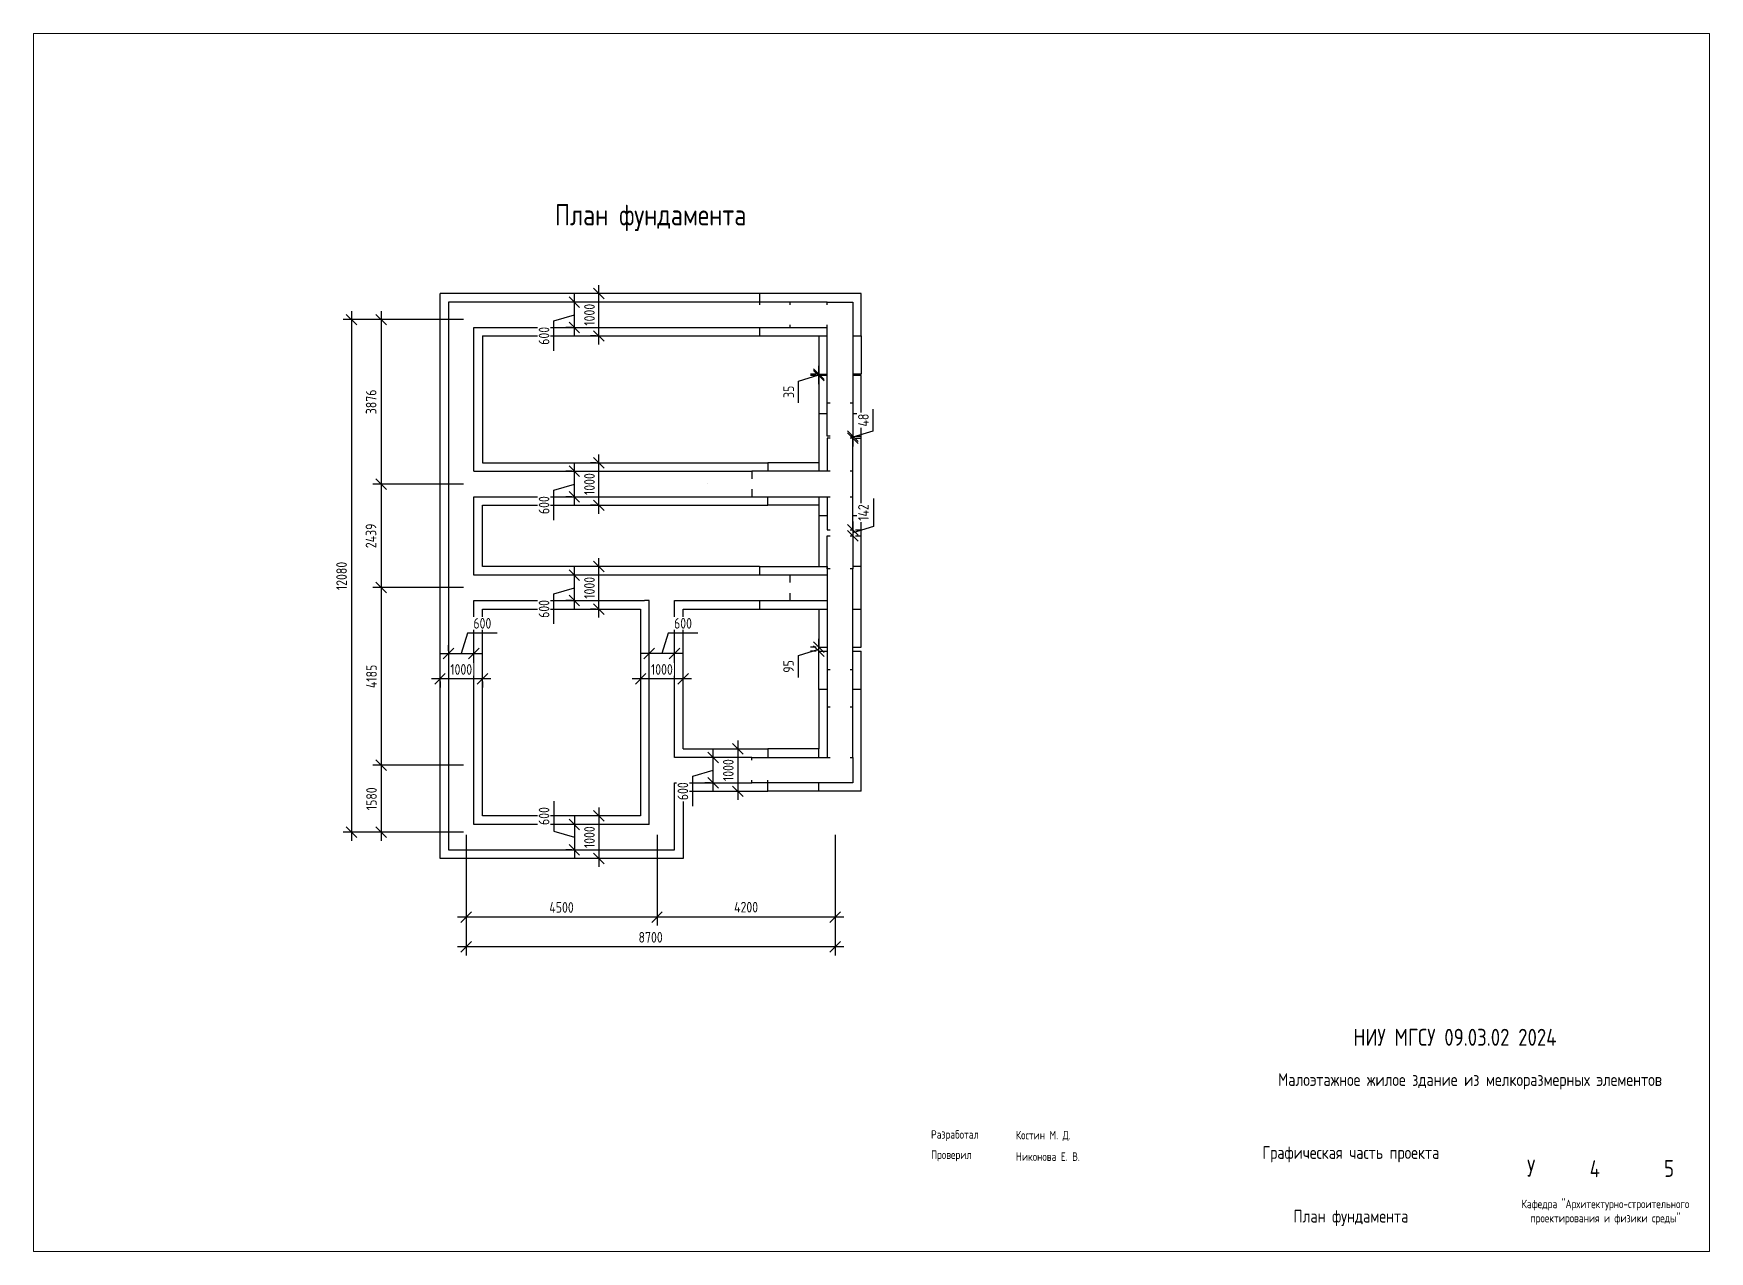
# Paper-space layout 'A3' of a CAD drawing. Header units: millimetres. Extents: x 20 to 415, y 5 to 292.
# The model-space entities are those that its viewports show. They can reach past a viewport. Long polylines and large blocks are cut down to what shows.
import ezdxf

# ---------------------------------------------------------------- set-up
doc = ezdxf.new("R2010")
doc.units = ezdxf.units.MM
for name, color, linetype in [('Кирпимчи разборные', 94, 'Continuous'), ('Кирпичи фундамента', 124, 'Continuous'), ('Подушка фундамента', 203, 'Continuous')]:
    doc.layers.add(name, color=color, linetype=linetype)
doc.layers.add('Подушка разборная', color=7, linetype='Continuous', true_color=0x890089)
doc.layers.add('СПДС_РАЗМЕРЫ', color=152, linetype='Continuous', lineweight=25)
doc.layers.add('Фунд номер', color=7, linetype='Continuous', lineweight=25)
doc.styles.add('ГОСТ 2.304', font='CS_Gost2304.shx')
doc.dimstyles.new('СПДС', dxfattribs={"dimscale": 100, "dimtxt": 2.5, "dimasz": 2.5, "dimexe": 2, "dimexo": 0.625, "dimgap": 1, "dimtad": 1, "dimdec": 0, "dimtxsty": 'ГОСТ 2.304', "dimblk": 'OBLIQUE', "dimblk1": 'OBLIQUE', "dimblk2": 'OBLIQUE', "dimcen": 2.5, "dimdle": 2, "dimadec": 0, "dimazin": 2, "dimtfac": 0.75, "dimtdec": 4, "dimtmove": 1, "dimatfit": 3, "dimfxl": 1, "dimtfill": 1, "dimtolj": 1, "dimarcsym": 1})

psp = doc.layouts.new('A3')

# ---------------------------------------------------------------- texts
at = {"ltscale": 100, "attachment_point": 1, "style": 'ГОСТ 2.304'}
for s, insert, char_height, width in [('\\pxqc;НИУ МГСУ 09.03.02 2024', (295, 57.47), 4, 120), ('\\pxqc;    Малоэтажное жилое здание из мелкоразмерных элементов', (295.48, 47), 3, 120), (' Разработал', (230.48, 33.58), 2, 20), (' Костин М. Д.', (250.48, 33.42), 2, 20), (' Проверил', (230.48, 28.8), 2, 20), (' Никонова Е. В.', (250.48, 28.35), 2, 20), ('\\pxqc;Графическая часть проекта', (295.48, 29.82), 3, 70), ('\\pxqc;У', (365.48, 26.63), 4, 15), ('\\pxqc;4', (380.48, 26.48), 4, 15), ('\\pxqc;5', (395.48, 26.56), 4, 20), ('\\pxqc;Кафедра "Архитектурно-строительного проектирования и физики среды"', (365.48, 17.2), 2, 50), ('\\pxqc;План фундамента ', (295.48, 14.82), 3, 70)]:
    psp.add_mtext(s, dxfattribs=dict(at, insert=insert, char_height=char_height, width=width))

msp = doc.modelspace()

# ---------------------------------------------------------------- texts
at = {"layer": 'Фунд номер', "ltscale": 100, "insert": (9278.9, 24175.1), "char_height": 500, "width": 9930, "attachment_point": 1, "style": 'ГОСТ 2.304'}
msp.add_mtext('\\pxqc;План фундамента', dxfattribs=at)

# ---------------------------------------------------------------- blocks, each defined once
blk = doc.blocks.new('_Oblique')
at = {"color": 0, "linetype": 'ByBlock', "lineweight": -2}
blk.add_line((-0.5, -0.5), (0.5, 0.5), dxfattribs=at)
blk = doc.blocks.new('*D19')
at = {"layer": 'Defpoints', "color": 0, "ltscale": 100}
for p in [(9894, 21454), (7194, 9374), (9894, 9374)]:
    blk.add_point(p, dxfattribs=at)
at = {"layer": 'СПДС_РАЗМЕРЫ', "color": 0, "lineweight": -2, "ltscale": 100}
for p, q in [((9831, 21454), (6994, 21454)), ((7194, 21654), (7194, 9174)), ((9831, 9374), (6994, 9374))]:
    blk.add_line(p, q, dxfattribs=at)
at = {"layer": 'СПДС_РАЗМЕРЫ', "color": 0, "lineweight": -2, "ltscale": 100, "xscale": 250, "yscale": 250, "zscale": 250}
for p, rotation in [((7194, 21454), 90.00000000000001), ((7194, 9374), 270)]:
    blk.add_blockref('_Oblique', p, dxfattribs=dict(at, rotation=rotation))
at = {"layer": 'СПДС_РАЗМЕРЫ', "color": 0, "lineweight": 25, "ltscale": 100, "insert": (6959, 15414), "char_height": 250, "attachment_point": 5, "rotation": 90, "style": 'ГОСТ 2.304', "bg_fill": 3, "box_fill_scale": 1.1, "bg_fill_color": 256, "bg_fill_true_color": 13158600, "bg_fill_transparency": 0}
blk.add_mtext('\\A1;12080', dxfattribs=at)
blk = doc.blocks.new('*D20')
at = {"layer": 'Defpoints', "color": 0, "ltscale": 100}
for p in [(9894, 10954), (7894, 9374), (9894, 9374)]:
    blk.add_point(p, dxfattribs=at)
at = {"layer": 'СПДС_РАЗМЕРЫ', "color": 0, "lineweight": -2, "ltscale": 100}
for p, q in [((7894, 11154), (7894, 9174)), ((9831, 10954), (7694, 10954)), ((9831, 9374), (7694, 9374))]:
    blk.add_line(p, q, dxfattribs=at)
at = {"layer": 'СПДС_РАЗМЕРЫ', "color": 0, "lineweight": -2, "ltscale": 100, "xscale": 250, "yscale": 250, "zscale": 250}
for p, rotation in [((7894, 10954), 90), ((7894, 9374), 270)]:
    blk.add_blockref('_Oblique', p, dxfattribs=dict(at, rotation=rotation))
at = {"layer": 'СПДС_РАЗМЕРЫ', "color": 0, "lineweight": 25, "ltscale": 100, "insert": (7664, 10164), "char_height": 250, "attachment_point": 5, "rotation": 90, "style": 'ГОСТ 2.304', "bg_fill": 3, "box_fill_scale": 1.1, "bg_fill_color": 256, "bg_fill_true_color": 13158600, "bg_fill_transparency": 0}
blk.add_mtext('\\A1;1580', dxfattribs=at)
blk = doc.blocks.new('*D21')
at = {"layer": 'Defpoints', "color": 0, "ltscale": 100}
for p in [(9894, 15139), (7894, 10954), (9894, 10954)]:
    blk.add_point(p, dxfattribs=at)
at = {"layer": 'СПДС_РАЗМЕРЫ', "color": 0, "lineweight": -2, "ltscale": 100}
for p, q in [((9831, 15139), (7694, 15139)), ((7894, 15339), (7894, 10754)), ((9831, 10954), (7694, 10954))]:
    blk.add_line(p, q, dxfattribs=at)
at = {"layer": 'СПДС_РАЗМЕРЫ', "color": 0, "lineweight": -2, "ltscale": 100, "xscale": 250, "yscale": 250, "zscale": 250}
for p, rotation in [((7894, 15139), 90), ((7894, 10954), 270)]:
    blk.add_blockref('_Oblique', p, dxfattribs=dict(at, rotation=rotation))
at = {"layer": 'СПДС_РАЗМЕРЫ', "color": 0, "lineweight": 25, "ltscale": 100, "insert": (7664, 13047), "char_height": 250, "attachment_point": 5, "rotation": 90, "style": 'ГОСТ 2.304', "bg_fill": 3, "box_fill_scale": 1.1, "bg_fill_color": 256, "bg_fill_true_color": 13158600, "bg_fill_transparency": 0}
blk.add_mtext('\\A1;4185', dxfattribs=at)
blk = doc.blocks.new('*D22')
at = {"layer": 'Defpoints', "color": 0, "ltscale": 100}
for p in [(9894, 9374), (18594, 9374), (9894, 6674)]:
    blk.add_point(p, dxfattribs=at)
at = {"layer": 'СПДС_РАЗМЕРЫ', "color": 0, "lineweight": -2, "ltscale": 100}
for p, q in [((9894, 9312), (9894, 6474)), ((18594, 9312), (18594, 6474)), ((18794, 6674), (9694, 6674))]:
    blk.add_line(p, q, dxfattribs=at)
at = {"layer": 'СПДС_РАЗМЕРЫ', "color": 0, "lineweight": -2, "ltscale": 100, "xscale": 250, "yscale": 250, "zscale": 250, "rotation": 180}
blk.add_blockref('_Oblique', (9894, 6674), dxfattribs=at)
at = {"layer": 'СПДС_РАЗМЕРЫ', "color": 0, "lineweight": -2, "ltscale": 100, "xscale": 250, "yscale": 250, "zscale": 250}
blk.add_blockref('_Oblique', (18594, 6674), dxfattribs=at)
at = {"layer": 'СПДС_РАЗМЕРЫ', "color": 0, "lineweight": 25, "ltscale": 100, "insert": (14244, 6899), "char_height": 250, "attachment_point": 5, "style": 'ГОСТ 2.304', "bg_fill": 3, "box_fill_scale": 1.1, "bg_fill_color": 256, "bg_fill_true_color": 13158600, "bg_fill_transparency": 0}
blk.add_mtext('\\A1;8700', dxfattribs=at)
blk = doc.blocks.new('*D23')
at = {"layer": 'Defpoints', "color": 0, "ltscale": 100}
for p in [(9894, 9374), (14394, 9374), (9894, 7374)]:
    blk.add_point(p, dxfattribs=at)
at = {"layer": 'СПДС_РАЗМЕРЫ', "color": 0, "lineweight": -2, "ltscale": 100}
for p, q in [((9894, 9312), (9894, 7174)), ((14394, 9312), (14394, 7174)), ((14594, 7374), (9694, 7374))]:
    blk.add_line(p, q, dxfattribs=at)
at = {"layer": 'СПДС_РАЗМЕРЫ', "color": 0, "lineweight": -2, "ltscale": 100, "xscale": 250, "yscale": 250, "zscale": 250, "rotation": 180}
blk.add_blockref('_Oblique', (9894, 7374), dxfattribs=at)
at = {"layer": 'СПДС_РАЗМЕРЫ', "color": 0, "lineweight": -2, "ltscale": 100, "xscale": 250, "yscale": 250, "zscale": 250}
blk.add_blockref('_Oblique', (14394, 7374), dxfattribs=at)
at = {"layer": 'СПДС_РАЗМЕРЫ', "color": 0, "lineweight": 25, "ltscale": 100, "insert": (12144, 7604), "char_height": 250, "attachment_point": 5, "style": 'ГОСТ 2.304', "bg_fill": 3, "box_fill_scale": 1.1, "bg_fill_color": 256, "bg_fill_true_color": 13158600, "bg_fill_transparency": 0}
blk.add_mtext('\\A1;4500', dxfattribs=at)
blk = doc.blocks.new('*D24')
at = {"layer": 'Defpoints', "color": 0, "ltscale": 100}
for p in [(14394, 9374), (18594, 9374), (14394, 7374)]:
    blk.add_point(p, dxfattribs=at)
at = {"layer": 'СПДС_РАЗМЕРЫ', "color": 0, "lineweight": -2, "ltscale": 100}
for p, q in [((14394, 9312), (14394, 7174)), ((18594, 9312), (18594, 7174)), ((18794, 7374), (14194, 7374))]:
    blk.add_line(p, q, dxfattribs=at)
at = {"layer": 'СПДС_РАЗМЕРЫ', "color": 0, "lineweight": -2, "ltscale": 100, "xscale": 250, "yscale": 250, "zscale": 250, "rotation": 180}
blk.add_blockref('_Oblique', (14394, 7374), dxfattribs=at)
at = {"layer": 'СПДС_РАЗМЕРЫ', "color": 0, "lineweight": -2, "ltscale": 100, "xscale": 250, "yscale": 250, "zscale": 250}
blk.add_blockref('_Oblique', (18594, 7374), dxfattribs=at)
at = {"layer": 'СПДС_РАЗМЕРЫ', "color": 0, "lineweight": 25, "ltscale": 100, "insert": (16494, 7609), "char_height": 250, "attachment_point": 5, "style": 'ГОСТ 2.304', "bg_fill": 3, "box_fill_scale": 1.1, "bg_fill_color": 256, "bg_fill_true_color": 13158600, "bg_fill_transparency": 0}
blk.add_mtext('\\A1;4200', dxfattribs=at)
blk = doc.blocks.new('*D25')
at = {"layer": 'Defpoints', "color": 0, "ltscale": 100}
for p in [(9894, 17579), (7894, 15139), (9894, 15139)]:
    blk.add_point(p, dxfattribs=at)
at = {"layer": 'СПДС_РАЗМЕРЫ', "color": 0, "lineweight": -2, "ltscale": 100}
for p, q in [((7894, 17779), (7894, 14939)), ((9831, 17579), (7694, 17579)), ((9831, 15139), (7694, 15139))]:
    blk.add_line(p, q, dxfattribs=at)
at = {"layer": 'СПДС_РАЗМЕРЫ', "color": 0, "lineweight": -2, "ltscale": 100, "xscale": 250, "yscale": 250, "zscale": 250}
for p, rotation in [((7894, 17579), 90), ((7894, 15139), 270)]:
    blk.add_blockref('_Oblique', p, dxfattribs=dict(at, rotation=rotation))
at = {"layer": 'СПДС_РАЗМЕРЫ', "color": 0, "lineweight": 25, "ltscale": 100, "insert": (7652, 16359), "char_height": 250, "attachment_point": 5, "rotation": 90, "style": 'ГОСТ 2.304', "bg_fill": 3, "box_fill_scale": 1.1, "bg_fill_color": 256, "bg_fill_true_color": 13158600, "bg_fill_transparency": 0}
blk.add_mtext('\\A1;2439', dxfattribs=at)
blk = doc.blocks.new('*D26')
at = {"layer": 'Defpoints', "color": 0, "ltscale": 100}
for p in [(9894, 21454), (7894, 17579), (9894, 17579)]:
    blk.add_point(p, dxfattribs=at)
at = {"layer": 'СПДС_РАЗМЕРЫ', "color": 0, "lineweight": -2, "ltscale": 100}
for p, q in [((9831, 21454), (7694, 21454)), ((7894, 21654), (7894, 17379)), ((9831, 17579), (7694, 17579))]:
    blk.add_line(p, q, dxfattribs=at)
at = {"layer": 'СПДС_РАЗМЕРЫ', "color": 0, "lineweight": -2, "ltscale": 100, "xscale": 250, "yscale": 250, "zscale": 250}
for p, rotation in [((7894, 21454), 90), ((7894, 17579), 270)]:
    blk.add_blockref('_Oblique', p, dxfattribs=dict(at, rotation=rotation))
at = {"layer": 'СПДС_РАЗМЕРЫ', "color": 0, "lineweight": 25, "ltscale": 100, "insert": (7656, 19516), "char_height": 250, "attachment_point": 5, "rotation": 90, "style": 'ГОСТ 2.304', "bg_fill": 3, "box_fill_scale": 1.1, "bg_fill_color": 256, "bg_fill_true_color": 13158600, "bg_fill_transparency": 0}
blk.add_mtext('\\A1;3876', dxfattribs=at)
blk = doc.blocks.new('*D27')
at = {"layer": 'Defpoints', "color": 0, "ltscale": 100}
for p in [(13026, 9759), (13026, 8759), (13026, 8759)]:
    blk.add_point(p, dxfattribs=at)
at = {"layer": 'СПДС_РАЗМЕРЫ', "color": 0, "lineweight": -2, "ltscale": 100}
for p, q in [((13026, 9959), (13026, 8559)), ((12963, 9759), (12826, 9759)), ((12963, 8759), (12826, 8759))]:
    blk.add_line(p, q, dxfattribs=at)
at = {"layer": 'СПДС_РАЗМЕРЫ', "color": 0, "lineweight": -2, "ltscale": 100, "xscale": 250, "yscale": 250, "zscale": 250}
for p, rotation in [((13026, 9759), 90), ((13026, 8759), 270)]:
    blk.add_blockref('_Oblique', p, dxfattribs=dict(at, rotation=rotation))
at = {"layer": 'СПДС_РАЗМЕРЫ', "color": 0, "ltscale": 100, "insert": (12801, 9259), "char_height": 250, "attachment_point": 5, "rotation": 90, "style": 'ГОСТ 2.304', "bg_fill": 3, "box_fill_scale": 1.1, "bg_fill_color": 256, "bg_fill_true_color": 13158600, "bg_fill_transparency": 0}
blk.add_mtext('\\A1;1000', dxfattribs=at)
blk = doc.blocks.new('*D29')
at = {"layer": 'Defpoints', "color": 0, "ltscale": 100}
for p in [(12446, 9559), (12446, 8959), (12446, 8959)]:
    blk.add_point(p, dxfattribs=at)
at = {"layer": 'СПДС_РАЗМЕРЫ', "color": 0, "lineweight": -2, "ltscale": 100}
for p, q in [((11964, 10110), (11964, 9404)), ((12383, 9559), (12246, 9559)), ((12446, 9759), (12446, 8759)), ((11964, 9404), (12446, 9259)), ((12383, 8959), (12246, 8959))]:
    blk.add_line(p, q, dxfattribs=at)
at = {"layer": 'СПДС_РАЗМЕРЫ', "color": 0, "lineweight": -2, "ltscale": 100, "xscale": 250, "yscale": 250, "zscale": 250}
for p, rotation in [((12446, 9559), 90), ((12446, 8959), 270)]:
    blk.add_blockref('_Oblique', p, dxfattribs=dict(at, rotation=rotation))
at = {"layer": 'СПДС_РАЗМЕРЫ', "color": 0, "ltscale": 100, "insert": (11731, 9757), "char_height": 250, "attachment_point": 5, "rotation": 90, "style": 'ГОСТ 2.304', "bg_fill": 3, "box_fill_scale": 1.1, "bg_fill_color": 256, "bg_fill_true_color": 13158600, "bg_fill_transparency": 0}
blk.add_mtext('\\A1;600', dxfattribs=at)
blk = doc.blocks.new('*D40')
at = {"layer": 'Defpoints', "color": 0, "ltscale": 100}
for p in [(13026, 15634), (13026, 15634), (13026, 14634)]:
    blk.add_point(p, dxfattribs=at)
at = {"layer": 'СПДС_РАЗМЕРЫ', "color": 0, "lineweight": -2, "ltscale": 100}
for p, q in [((13026, 14434), (13026, 15834)), ((12963, 15634), (12826, 15634)), ((12963, 14634), (12826, 14634))]:
    blk.add_line(p, q, dxfattribs=at)
at = {"layer": 'СПДС_РАЗМЕРЫ', "color": 0, "lineweight": -2, "ltscale": 100, "xscale": 250, "yscale": 250, "zscale": 250}
for p, rotation in [((13026, 15634), 90), ((13026, 14634), 270)]:
    blk.add_blockref('_Oblique', p, dxfattribs=dict(at, rotation=rotation))
at = {"layer": 'СПДС_РАЗМЕРЫ', "color": 0, "ltscale": 100, "insert": (12801, 15134), "char_height": 250, "attachment_point": 5, "rotation": 90, "style": 'ГОСТ 2.304', "bg_fill": 3, "box_fill_scale": 1.1, "bg_fill_color": 256, "bg_fill_true_color": 13158600, "bg_fill_transparency": 0}
blk.add_mtext('\\A1;1000', dxfattribs=at)
blk = doc.blocks.new('*D43')
at = {"layer": 'Defpoints', "color": 0, "ltscale": 100}
for p in [(12446, 15434), (12446, 15434), (12446, 14834)]:
    blk.add_point(p, dxfattribs=at)
at = {"layer": 'СПДС_РАЗМЕРЫ', "color": 0, "lineweight": -2, "ltscale": 100}
for p, q in [((12383, 15434), (12246, 15434)), ((12446, 14634), (12446, 15634)), ((11964, 14990), (12446, 15134)), ((11964, 14283), (11964, 14990)), ((12383, 14834), (12246, 14834))]:
    blk.add_line(p, q, dxfattribs=at)
at = {"layer": 'СПДС_РАЗМЕРЫ', "color": 0, "lineweight": -2, "ltscale": 100, "xscale": 250, "yscale": 250, "zscale": 250}
for p, rotation in [((12446, 15434), 90), ((12446, 14834), 270)]:
    blk.add_blockref('_Oblique', p, dxfattribs=dict(at, rotation=rotation))
at = {"layer": 'СПДС_РАЗМЕРЫ', "color": 0, "ltscale": 100, "insert": (11731, 14637), "char_height": 250, "attachment_point": 5, "rotation": 90, "style": 'ГОСТ 2.304', "bg_fill": 3, "box_fill_scale": 1.1, "bg_fill_color": 256, "bg_fill_true_color": 13158600, "bg_fill_transparency": 0}
blk.add_mtext('\\A1;600', dxfattribs=at)
blk = doc.blocks.new('*D53')
at = {"layer": 'Defpoints', "color": 0, "ltscale": 100}
for p in [(13026, 22069), (13026, 22069), (13026, 21069)]:
    blk.add_point(p, dxfattribs=at)
at = {"layer": 'СПДС_РАЗМЕРЫ', "color": 0, "lineweight": -2, "ltscale": 100}
for p, q in [((13026, 20869), (13026, 22269)), ((12963, 22069), (12826, 22069)), ((12963, 21069), (12826, 21069))]:
    blk.add_line(p, q, dxfattribs=at)
at = {"layer": 'СПДС_РАЗМЕРЫ', "color": 0, "lineweight": -2, "ltscale": 100, "xscale": 250, "yscale": 250, "zscale": 250}
for p, rotation in [((13026, 22069), 90), ((13026, 21069), 270)]:
    blk.add_blockref('_Oblique', p, dxfattribs=dict(at, rotation=rotation))
at = {"layer": 'СПДС_РАЗМЕРЫ', "color": 0, "ltscale": 100, "insert": (12801, 21569), "char_height": 250, "attachment_point": 5, "rotation": 90, "style": 'ГОСТ 2.304', "bg_fill": 3, "box_fill_scale": 1.1, "bg_fill_color": 256, "bg_fill_true_color": 13158600, "bg_fill_transparency": 0}
blk.add_mtext('\\A1;1000', dxfattribs=at)
blk = doc.blocks.new('*D56')
at = {"layer": 'Defpoints', "color": 0, "ltscale": 100}
for p in [(12446, 21869), (12446, 21869), (12446, 21269)]:
    blk.add_point(p, dxfattribs=at)
at = {"layer": 'СПДС_РАЗМЕРЫ', "color": 0, "lineweight": -2, "ltscale": 100}
for p, q in [((12383, 21869), (12246, 21869)), ((12446, 21069), (12446, 22069)), ((11964, 21425), (12446, 21569)), ((11964, 20718), (11964, 21425)), ((12383, 21269), (12246, 21269))]:
    blk.add_line(p, q, dxfattribs=at)
at = {"layer": 'СПДС_РАЗМЕРЫ', "color": 0, "lineweight": -2, "ltscale": 100, "xscale": 250, "yscale": 250, "zscale": 250}
for p, rotation in [((12446, 21869), 90), ((12446, 21269), 270)]:
    blk.add_blockref('_Oblique', p, dxfattribs=dict(at, rotation=rotation))
at = {"layer": 'СПДС_РАЗМЕРЫ', "color": 0, "ltscale": 100, "insert": (11731, 21072), "char_height": 250, "attachment_point": 5, "rotation": 90, "style": 'ГОСТ 2.304', "bg_fill": 3, "box_fill_scale": 1.1, "bg_fill_color": 256, "bg_fill_true_color": 13158600, "bg_fill_transparency": 0}
blk.add_mtext('\\A1;600', dxfattribs=at)
blk = doc.blocks.new('*D59')
at = {"layer": 'Defpoints', "color": 0, "ltscale": 100}
for p in [(14009, 12987), (14009, 12987), (15009, 12987)]:
    blk.add_point(p, dxfattribs=at)
at = {"layer": 'СПДС_РАЗМЕРЫ', "color": 0, "lineweight": -2, "ltscale": 100}
for p, q in [((14009, 13049), (14009, 13187)), ((15009, 13049), (15009, 13187)), ((15209, 12987), (13809, 12987))]:
    blk.add_line(p, q, dxfattribs=at)
at = {"layer": 'СПДС_РАЗМЕРЫ', "color": 0, "lineweight": -2, "ltscale": 100, "xscale": 250, "yscale": 250, "zscale": 250, "rotation": 180}
blk.add_blockref('_Oblique', (14009, 12987), dxfattribs=at)
at = {"layer": 'СПДС_РАЗМЕРЫ', "color": 0, "lineweight": -2, "ltscale": 100, "xscale": 250, "yscale": 250, "zscale": 250}
blk.add_blockref('_Oblique', (15009, 12987), dxfattribs=at)
at = {"layer": 'СПДС_РАЗМЕРЫ', "color": 0, "ltscale": 100, "insert": (14509, 13212), "char_height": 250, "attachment_point": 5, "style": 'ГОСТ 2.304', "bg_fill": 3, "box_fill_scale": 1.1, "bg_fill_color": 256, "bg_fill_true_color": 13158600, "bg_fill_transparency": 0}
blk.add_mtext('\\A1;1000', dxfattribs=at)
blk = doc.blocks.new('*D72')
at = {"layer": 'Defpoints', "color": 0, "ltscale": 100}
for p in [(19009, 18709), (19009, 18661), (19009, 18661)]:
    blk.add_point(p, dxfattribs=at)
at = {"layer": 'Фунд номер', "color": 0, "lineweight": -2, "ltscale": 100}
for p, q in [((19484, 19346), (19484, 18828)), ((19009, 18909), (19009, 18461)), ((19484, 18828), (19009, 18685)), ((19071, 18709), (19209, 18709)), ((19071, 18661), (19209, 18661))]:
    blk.add_line(p, q, dxfattribs=at)
at = {"layer": 'Фунд номер', "color": 0, "lineweight": -2, "ltscale": 100, "xscale": 250, "yscale": 250, "zscale": 250}
for p, rotation in [((19009, 18709), 270), ((19009, 18661), 90)]:
    blk.add_blockref('_Oblique', p, dxfattribs=dict(at, rotation=rotation))
at = {"layer": 'Фунд номер', "color": 0, "ltscale": 100, "insert": (19259, 19087), "char_height": 250, "attachment_point": 5, "rotation": 90, "style": 'ГОСТ 2.304', "bg_fill": 3, "box_fill_scale": 1.1, "bg_fill_color": 256, "bg_fill_true_color": 13158600, "bg_fill_transparency": 0}
blk.add_mtext('\\A1;48', dxfattribs=at)
blk = doc.blocks.new('*D77')
at = {"layer": 'Defpoints', "color": 0, "ltscale": 100}
for p in [(14209, 13584), (14209, 13584), (14809, 13584)]:
    blk.add_point(p, dxfattribs=at)
at = {"layer": 'СПДС_РАЗМЕРЫ', "color": 0, "lineweight": -2, "ltscale": 100}
for p, q in [((14654, 14066), (14509, 13584)), ((15360, 14066), (14654, 14066)), ((15009, 13584), (14009, 13584)), ((14209, 13646), (14209, 13784)), ((14809, 13646), (14809, 13784))]:
    blk.add_line(p, q, dxfattribs=at)
at = {"layer": 'СПДС_РАЗМЕРЫ', "color": 0, "lineweight": -2, "ltscale": 100, "xscale": 250, "yscale": 250, "zscale": 250, "rotation": 180}
blk.add_blockref('_Oblique', (14209, 13584), dxfattribs=at)
at = {"layer": 'СПДС_РАЗМЕРЫ', "color": 0, "lineweight": -2, "ltscale": 100, "xscale": 250, "yscale": 250, "zscale": 250}
blk.add_blockref('_Oblique', (14809, 13584), dxfattribs=at)
at = {"layer": 'СПДС_РАЗМЕРЫ', "color": 0, "ltscale": 100, "insert": (15007, 14298), "char_height": 250, "attachment_point": 5, "style": 'ГОСТ 2.304', "bg_fill": 3, "box_fill_scale": 1.1, "bg_fill_color": 256, "bg_fill_true_color": 13158600, "bg_fill_transparency": 0}
blk.add_mtext('\\A1;600', dxfattribs=at)
blk = doc.blocks.new('*D80')
at = {"layer": 'Defpoints', "color": 0, "ltscale": 100}
for p in [(9279, 12987), (9279, 12987), (10279, 12987)]:
    blk.add_point(p, dxfattribs=at)
at = {"layer": 'СПДС_РАЗМЕРЫ', "color": 0, "lineweight": -2, "ltscale": 100}
for p, q in [((10479, 12987), (9079, 12987)), ((9279, 12924), (9279, 12787)), ((10279, 12924), (10279, 12787))]:
    blk.add_line(p, q, dxfattribs=at)
at = {"layer": 'СПДС_РАЗМЕРЫ', "color": 0, "lineweight": -2, "ltscale": 100, "xscale": 250, "yscale": 250, "zscale": 250, "rotation": 180}
blk.add_blockref('_Oblique', (9279, 12987), dxfattribs=at)
at = {"layer": 'СПДС_РАЗМЕРЫ', "color": 0, "lineweight": -2, "ltscale": 100, "xscale": 250, "yscale": 250, "zscale": 250}
blk.add_blockref('_Oblique', (10279, 12987), dxfattribs=at)
at = {"layer": 'СПДС_РАЗМЕРЫ', "color": 0, "ltscale": 100, "insert": (9779, 13212), "char_height": 250, "attachment_point": 5, "style": 'ГОСТ 2.304', "bg_fill": 3, "box_fill_scale": 1.1, "bg_fill_color": 256, "bg_fill_true_color": 13158600, "bg_fill_transparency": 0}
blk.add_mtext('\\A1;1000', dxfattribs=at)
blk = doc.blocks.new('*D88')
at = {"layer": 'Defpoints', "color": 0, "ltscale": 100}
for p in [(9479, 13584), (10079, 13584), (10079, 13584)]:
    blk.add_point(p, dxfattribs=at)
at = {"layer": 'СПДС_РАЗМЕРЫ', "color": 0, "lineweight": -2, "ltscale": 100}
for p, q in [((9924, 14066), (9779, 13584)), ((10630, 14066), (9924, 14066)), ((9279, 13584), (10279, 13584)), ((9479, 13646), (9479, 13784)), ((10079, 13646), (10079, 13784))]:
    blk.add_line(p, q, dxfattribs=at)
at = {"layer": 'СПДС_РАЗМЕРЫ', "color": 0, "lineweight": -2, "ltscale": 100, "xscale": 250, "yscale": 250, "zscale": 250, "rotation": 180}
blk.add_blockref('_Oblique', (9479, 13584), dxfattribs=at)
at = {"layer": 'СПДС_РАЗМЕРЫ', "color": 0, "lineweight": -2, "ltscale": 100, "xscale": 250, "yscale": 250, "zscale": 250}
blk.add_blockref('_Oblique', (10079, 13584), dxfattribs=at)
at = {"layer": 'СПДС_РАЗМЕРЫ', "color": 0, "ltscale": 100, "insert": (10277, 14298), "char_height": 250, "attachment_point": 5, "style": 'ГОСТ 2.304', "bg_fill": 3, "box_fill_scale": 1.1, "bg_fill_color": 256, "bg_fill_true_color": 13158600, "bg_fill_transparency": 0}
blk.add_mtext('\\A1;600', dxfattribs=at)
blk = doc.blocks.new('*D155')
at = {"layer": 'Defpoints', "color": 0, "ltscale": 100}
for p in [(12446, 17881), (12446, 17881), (12446, 17281)]:
    blk.add_point(p, dxfattribs=at)
at = {"layer": 'СПДС_РАЗМЕРЫ', "color": 0, "lineweight": -2, "ltscale": 100}
for p, q in [((12383, 17881), (12246, 17881)), ((12446, 17081), (12446, 18081)), ((11964, 17437), (12446, 17581)), ((11964, 16730), (11964, 17437)), ((12383, 17281), (12246, 17281))]:
    blk.add_line(p, q, dxfattribs=at)
at = {"layer": 'СПДС_РАЗМЕРЫ', "color": 0, "lineweight": -2, "ltscale": 100, "xscale": 250, "yscale": 250, "zscale": 250}
for p, rotation in [((12446, 17881), 90), ((12446, 17281), 270)]:
    blk.add_blockref('_Oblique', p, dxfattribs=dict(at, rotation=rotation))
at = {"layer": 'СПДС_РАЗМЕРЫ', "color": 0, "ltscale": 100, "insert": (11731, 17083), "char_height": 250, "attachment_point": 5, "rotation": 90, "style": 'ГОСТ 2.304', "bg_fill": 3, "box_fill_scale": 1.1, "bg_fill_color": 256, "bg_fill_true_color": 13158600, "bg_fill_transparency": 0}
blk.add_mtext('\\A1;600', dxfattribs=at)
blk = doc.blocks.new('*D156')
at = {"layer": 'Defpoints', "color": 0, "ltscale": 100}
for p in [(13026, 18079), (13026, 18079), (13026, 17079)]:
    blk.add_point(p, dxfattribs=at)
at = {"layer": 'СПДС_РАЗМЕРЫ', "color": 0, "lineweight": -2, "ltscale": 100}
for p, q in [((13026, 16879), (13026, 18279)), ((12963, 18079), (12826, 18079)), ((12963, 17079), (12826, 17079))]:
    blk.add_line(p, q, dxfattribs=at)
at = {"layer": 'СПДС_РАЗМЕРЫ', "color": 0, "lineweight": -2, "ltscale": 100, "xscale": 250, "yscale": 250, "zscale": 250}
for p, rotation in [((13026, 18079), 90), ((13026, 17079), 270)]:
    blk.add_blockref('_Oblique', p, dxfattribs=dict(at, rotation=rotation))
at = {"layer": 'СПДС_РАЗМЕРЫ', "color": 0, "ltscale": 100, "insert": (12801, 17579), "char_height": 250, "attachment_point": 5, "rotation": 90, "style": 'ГОСТ 2.304', "bg_fill": 3, "box_fill_scale": 1.1, "bg_fill_color": 256, "bg_fill_true_color": 13158600, "bg_fill_transparency": 0}
blk.add_mtext('\\A1;1000', dxfattribs=at)
blk = doc.blocks.new('*D178')
at = {"layer": 'Defpoints', "color": 0, "ltscale": 100}
for p in [(16300, 11339), (16300, 10339), (16300, 10339)]:
    blk.add_point(p, dxfattribs=at)
at = {"layer": 'СПДС_РАЗМЕРЫ', "color": 0, "lineweight": -2, "ltscale": 100}
for p, q in [((16300, 11539), (16300, 10139)), ((16362, 11339), (16500, 11339)), ((16362, 10339), (16500, 10339))]:
    blk.add_line(p, q, dxfattribs=at)
at = {"layer": 'СПДС_РАЗМЕРЫ', "color": 0, "lineweight": -2, "ltscale": 100, "xscale": 250, "yscale": 250, "zscale": 250}
for p, rotation in [((16300, 11339), 90), ((16300, 10339), 270)]:
    blk.add_blockref('_Oblique', p, dxfattribs=dict(at, rotation=rotation))
at = {"layer": 'СПДС_РАЗМЕРЫ', "color": 0, "ltscale": 100, "insert": (16075, 10839), "char_height": 250, "attachment_point": 5, "rotation": 90, "style": 'ГОСТ 2.304', "bg_fill": 3, "box_fill_scale": 1.1, "bg_fill_color": 256, "bg_fill_true_color": 13158600, "bg_fill_transparency": 0}
blk.add_mtext('\\A1;1000', dxfattribs=at)
blk = doc.blocks.new('*D182')
at = {"layer": 'Defpoints', "color": 0, "ltscale": 100}
for p in [(15719, 11139), (15719, 11139), (15719, 10539)]:
    blk.add_point(p, dxfattribs=at)
at = {"layer": 'СПДС_РАЗМЕРЫ', "color": 0, "lineweight": -2, "ltscale": 100}
for p, q in [((15656, 11139), (15519, 11139)), ((15719, 10339), (15719, 11339)), ((15237, 10695), (15719, 10839)), ((15237, 9988), (15237, 10695)), ((15656, 10539), (15519, 10539))]:
    blk.add_line(p, q, dxfattribs=at)
at = {"layer": 'СПДС_РАЗМЕРЫ', "color": 0, "lineweight": -2, "ltscale": 100, "xscale": 250, "yscale": 250, "zscale": 250}
for p, rotation in [((15719, 11139), 90), ((15719, 10539), 270)]:
    blk.add_blockref('_Oblique', p, dxfattribs=dict(at, rotation=rotation))
at = {"layer": 'СПДС_РАЗМЕРЫ', "color": 0, "ltscale": 100, "insert": (15004, 10342), "char_height": 250, "attachment_point": 5, "rotation": 90, "style": 'ГОСТ 2.304', "bg_fill": 3, "box_fill_scale": 1.1, "bg_fill_color": 256, "bg_fill_true_color": 13158600, "bg_fill_transparency": 0}
blk.add_mtext('\\A1;600', dxfattribs=at)
blk = doc.blocks.new('*D184')
at = {"layer": 'Defpoints', "color": 0, "ltscale": 100}
for p in [(18209, 20169), (18209, 20169), (18209, 20134)]:
    blk.add_point(p, dxfattribs=at)
at = {"layer": 'СПДС_РАЗМЕРЫ', "color": 0, "lineweight": -2, "ltscale": 100}
for p, q in [((17729, 20008), (18209, 20152)), ((18146, 20169), (18009, 20169)), ((18209, 19934), (18209, 20369)), ((17729, 19497), (17729, 20008)), ((18146, 20134), (18009, 20134))]:
    blk.add_line(p, q, dxfattribs=at)
at = {"layer": 'СПДС_РАЗМЕРЫ', "color": 0, "lineweight": -2, "ltscale": 100, "xscale": 250, "yscale": 250, "zscale": 250}
for p, rotation in [((18209, 20169), 270), ((18209, 20134), 90)]:
    blk.add_blockref('_Oblique', p, dxfattribs=dict(at, rotation=rotation))
at = {"layer": 'СПДС_РАЗМЕРЫ', "color": 0, "ltscale": 100, "insert": (17499, 19753), "char_height": 250, "attachment_point": 5, "rotation": 90, "style": 'ГОСТ 2.304', "bg_fill": 3, "box_fill_scale": 1.1, "bg_fill_color": 256, "bg_fill_true_color": 13158600, "bg_fill_transparency": 0}
blk.add_mtext('\\A1;35', dxfattribs=at)
blk = doc.blocks.new('*D189')
at = {"layer": 'Defpoints', "color": 0, "ltscale": 100}
for p in [(18209, 13734), (18209, 13734), (18209, 13639)]:
    blk.add_point(p, dxfattribs=at)
at = {"layer": 'СПДС_РАЗМЕРЫ', "color": 0, "lineweight": -2, "ltscale": 100}
for p, q in [((18209, 13439), (18209, 13934)), ((17727, 13542), (18209, 13687)), ((17727, 13023), (17727, 13542)), ((18146, 13734), (18009, 13734)), ((18146, 13639), (18009, 13639))]:
    blk.add_line(p, q, dxfattribs=at)
at = {"layer": 'СПДС_РАЗМЕРЫ', "color": 0, "lineweight": -2, "ltscale": 100, "xscale": 250, "yscale": 250, "zscale": 250}
for p, rotation in [((18209, 13734), 270), ((18209, 13639), 90)]:
    blk.add_blockref('_Oblique', p, dxfattribs=dict(at, rotation=rotation))
at = {"layer": 'СПДС_РАЗМЕРЫ', "color": 0, "ltscale": 100, "insert": (17494, 13282), "char_height": 250, "attachment_point": 5, "rotation": 90, "style": 'ГОСТ 2.304', "bg_fill": 3, "box_fill_scale": 1.1, "bg_fill_color": 256, "bg_fill_true_color": 13158600, "bg_fill_transparency": 0}
blk.add_mtext('\\A1;95', dxfattribs=at)
blk = doc.blocks.new('*D202')
at = {"layer": 'Defpoints', "color": 0, "ltscale": 100}
blk.add_point((19009, 16359), dxfattribs=at)
blk.add_point((19009, 16359), dxfattribs=at)
at = {"layer": 'Фунд номер', "color": 0, "lineweight": -2, "ltscale": 100}
for p, q in [((19494, 17243), (19494, 16576)), ((19009, 16701), (19009, 16159)), ((19494, 16576), (19009, 16430)), ((19071, 16501), (19209, 16501)), ((19071, 16359), (19209, 16359))]:
    blk.add_line(p, q, dxfattribs=at)
at = {"layer": 'Фунд номер', "color": 0, "lineweight": -2, "ltscale": 100, "xscale": 250, "yscale": 250, "zscale": 250}
for p, rotation in [((19009, 16501), 270), ((19009, 16359), 90)]:
    blk.add_blockref('_Oblique', p, dxfattribs=dict(at, rotation=rotation))
at = {"layer": 'Фунд номер', "color": 0, "ltscale": 100, "insert": (19259, 16909), "char_height": 250, "attachment_point": 5, "rotation": 90, "style": 'ГОСТ 2.304', "bg_fill": 3, "box_fill_scale": 1.1, "bg_fill_color": 256, "bg_fill_true_color": 13158600, "bg_fill_transparency": 0}
blk.add_mtext('\\A1;142', dxfattribs=at)
at = {"layer": 'Defpoints', "color": 0, "ltscale": 100}
blk.add_point((19009, 16501), dxfattribs=at)

# ---------------------------------------------------------------- dimensions: what is measured, and where the dimension line sits
at = {"layer": 'СПДС_РАЗМЕРЫ', "lineweight": 25, "ltscale": 100}
dim = msp.add_linear_dim(base=(7193.9, 9374.2), p1=(9893.9, 21454.2), p2=(9893.9, 9374.2), angle=270, dimstyle='СПДС', dxfattribs=at)
dim.commit()
dim.dimension.update_dxf_attribs({"geometry": '*D19', "text_midpoint": (6959.2, 15414.2)})

# ---------------------------------------------------------------- linework, layer by layer
at = {"layer": 'Кирпимчи разборные', "ltscale": 100}
for p, q in [((18408.9, 21869.2), (17528.9, 21869.2)), ((17528.9, 21869.2), (17528.9, 21804.2)), ((18408.9, 21804.2), (18408.9, 21869.2)), ((18408.9, 21869.2), (19008.9, 21869.2)), ((19008.9, 21869.2), (19008.9, 19489.2)), ((17528.9, 21334.2), (17528.9, 21269.2)), ((18408.9, 19489.2), (18408.9, 21334.2)), ((17528.9, 21269.2), (18408.9, 21269.2)), ((18473.9, 19489.2), (18408.9, 19489.2)), ((18408.9, 18709.2), (18408.9, 19489.2)), ((19008.9, 19489.2), (18943.9, 19489.2)), ((19008.9, 19489.2), (19008.9, 18709.2)), ((18473.9, 18709.2), (18408.9, 18709.2)), ((18473.9, 18661.2), (18408.9, 18661.2)), ((18408.9, 18661.2), (18408.9, 17881.2)), ((19008.9, 18709.2), (18943.9, 18709.2)), ((19008.9, 18661.2), (18943.9, 18661.2)), ((19008.9, 17881.2), (19008.9, 18661.2)), ((16628.9, 17881.2), (16628.8, 17705.9)), ((18473.9, 17881.2), (16628.9, 17881.2)), ((19008.9, 17881.2), (18943.9, 17881.2)), ((19008.9, 17281.2), (19008.9, 17881.2)), ((16628.8, 17455.9), (16628.8, 17281.2)), ((16628.8, 17281.2), (18473.9, 17281.2)), ((18408.9, 17281.2), (18408.9, 16501.2)), ((18943.9, 17281.2), (19008.9, 17281.2)), ((19008.9, 16501.2), (19008.9, 17281.2)), ((18408.9, 16501.2), (18473.9, 16501.2)), ((18408.9, 15579.2), (18408.9, 16359.2)), ((18408.9, 16359.2), (18473.9, 16359.2)), ((18943.9, 16501.2), (19008.9, 16501.2)), ((18943.9, 16359.2), (19008.9, 16359.2)), ((19008.9, 16359.2), (19008.9, 15579.2)), ((18408.9, 15434.2), (17528.9, 15434.2)), ((17528.9, 15434.2), (17528.9, 15259.2)), ((18408.9, 15579.2), (18408.9, 13199.2)), ((18473.9, 15579.2), (18408.9, 15579.2)), ((19008.9, 15579.2), (18943.9, 15579.2)), ((19008.9, 13199.2), (19008.9, 15579.2)), ((17528.9, 15009.2), (17528.9, 14834.2)), ((17528.9, 14834.2), (18408.9, 14834.2)), ((18473.9, 13199.2), (18408.9, 13199.2)), ((18408.9, 13199.2), (18408.9, 12319.2)), ((19008.9, 13199.2), (18943.9, 13199.2)), ((19008.9, 12319.2), (19008.9, 13199.2)), ((18473.9, 12319.2), (18408.9, 12319.2)), ((18408.9, 12319.2), (18408.9, 11139.2)), ((19008.9, 12319.2), (18943.9, 12319.2)), ((19008.9, 11139.2), (19008.9, 12319.2)), ((16628.9, 11074.2), (16628.9, 11139.2)), ((16628.9, 11139.2), (18473.9, 11139.2)), ((18943.9, 11139.2), (19008.9, 11139.2)), ((19008.9, 11139.2), (19008.9, 10539.2)), ((16628.9, 10539.2), (16628.9, 10604.2)), ((19008.9, 10539.2), (16628.9, 10539.2))]:
    msp.add_line(p, q, dxfattribs=at)
at = {"layer": 'Кирпичи фундамента', "ltscale": 100}
for p, q in [((17528.9, 21869.2), (9478.9, 21869.2)), ((10333.1, 21269.2), (17528.9, 21269.2)), ((18208.9, 21269.2), (18408.9, 21269.2)), ((15591.9, 17581.2), (15591.9, 17581.2)), ((17528.9, 15434.2), (10278.9, 15434.2)), ((18408.9, 15634.2), (18408.9, 15434.2)), ((13898.9, 14834.2), (14098.9, 14834.2)), ((14208.9, 14834.2), (14098.9, 14834.2)), ((14808.9, 11139.2), (14808.9, 14834.2)), ((14808.9, 14834.2), (14898.9, 14834.2)), ((14898.9, 14834.2), (17528.9, 14834.2)), ((18208.9, 14834.2), (18408.9, 14834.2)), ((16628.9, 11139.2), (14808.9, 11139.2)), ((14808.9, 10539.2), (16628.9, 10539.2))]:
    msp.add_line(p, q, dxfattribs=at)
at = {"layer": 'Подушка разборная', "ltscale": 100}
for p, q in [((19208.9, 22069.2), (16808.9, 22069.2)), ((16808.9, 22069.2), (16808.9, 21804.2)), ((19208.9, 21069.2), (19208.9, 22069.2)), ((16808.9, 21269.2), (16808.9, 21069.2)), ((16808.9, 21069.2), (18408.9, 21069.2)), ((18208.9, 21069.2), (18208.9, 20169.2)), ((19008.9, 21069.2), (19208.9, 21069.2)), ((19208.9, 21069.2), (19208.9, 20169.2)), ((18208.9, 20169.2), (18408.9, 20169.2)), ((19208.9, 20169.2), (19008.9, 20169.2)), ((18408.9, 20134.2), (18208.9, 20134.2)), ((18208.9, 20134.2), (18208.9, 19234.2)), ((19208.9, 20134.2), (19008.9, 20134.2)), ((19208.9, 19234.2), (19208.9, 20134.2)), ((18408.9, 19234.2), (18208.9, 19234.2)), ((18208.9, 19234.2), (18208.9, 17881.2)), ((19208.9, 19234.2), (19008.9, 19234.2)), ((19208.9, 16834.2), (19208.9, 19234.2)), ((17008.9, 18078.7), (17008.9, 17881.2)), ((18208.9, 18078.7), (17008.9, 18078.7)), ((17008.9, 17078.7), (17008.9, 17281.2)), ((18208.9, 17078.7), (17008.9, 17078.7)), ((18208.9, 17281.2), (18208.9, 16834.2)), ((18408.9, 16834.2), (18208.9, 16834.2)), ((18208.9, 16834.2), (18208.9, 15634.2)), ((19208.9, 16834.2), (19008.9, 16834.2)), ((19208.9, 15634.2), (19208.9, 16834.2)), ((16808.9, 15634.2), (16808.9, 15434.2)), ((16808.9, 15634.2), (18408.9, 15634.2)), ((19208.9, 15634.2), (19008.9, 15634.2)), ((19208.9, 14634.2), (19208.9, 15634.2)), ((16808.9, 14834.2), (16808.9, 14634.2)), ((16808.9, 14634.2), (18408.9, 14634.2)), ((18208.9, 14634.2), (18208.9, 13734.2)), ((19008.9, 14634.2), (19208.9, 14634.2)), ((19208.9, 13734.2), (19208.9, 14634.2)), ((18208.9, 13734.2), (18408.9, 13734.2)), ((18208.9, 12739.2), (18208.9, 13639.2)), ((18208.9, 13639.2), (18408.9, 13639.2)), ((19008.9, 13734.2), (19208.9, 13734.2)), ((19008.9, 13639.2), (19208.9, 13639.2)), ((19208.9, 12739.2), (19208.9, 13639.2)), ((18408.9, 12739.2), (18208.9, 12739.2)), ((18208.9, 12739.2), (18208.9, 11339.2)), ((19208.9, 12739.2), (19008.9, 12739.2)), ((19208.9, 10339.2), (19208.9, 12739.2)), ((18208.9, 11339.2), (17008.9, 11339.2)), ((17008.9, 11339.2), (17008.9, 11139.2)), ((18208.9, 11139.2), (18208.9, 11339.2)), ((17008.9, 10339.2), (17008.9, 10604.2)), ((18208.9, 10339.2), (17008.9, 10339.2)), ((18208.9, 10339.2), (18208.9, 10539.2)), ((19208.9, 10339.2), (18208.9, 10339.2))]:
    msp.add_line(p, q, dxfattribs=at)
at = {"layer": 'Подушка фундамента', "ltscale": 100}
for p, q in [((16808.9, 22069.2), (9278.9, 22069.2)), ((10278.9, 21069.2), (10278.9, 18078.7)), ((10278.9, 21069.2), (16808.9, 21069.2)), ((10278.9, 18078.7), (17008.9, 18078.7)), ((10278.9, 15634.2), (10278.9, 17078.7)), ((10278.9, 17078.7), (17008.9, 17078.7)), ((16808.9, 15634.2), (10278.9, 15634.2)), ((10278.9, 9759.2), (10278.9, 14634.2)), ((10278.9, 14634.2), (11068.7, 14634.2)), ((11068.7, 14634.2), (14008.9, 14634.2)), ((14008.9, 14634.2), (14008.9, 11074.2)), ((15008.9, 11339.2), (15008.9, 14634.2)), ((15008.9, 14634.2), (16808.9, 14634.2)), ((14008.9, 11074.2), (14008.9, 9759.2)), ((15008.9, 11339.2), (17008.9, 11339.2)), ((15008.9, 10339.2), (17008.9, 10339.2)), ((14008.9, 9759.2), (10278.9, 9759.2))]:
    msp.add_line(p, q, dxfattribs=at)

msp.set_redraw_order([(e.dxf.handle, doc.entitydb.next_handle()) for e in msp.query("TEXT MTEXT ATTDEF DIMENSION ARC_DIMENSION")])  # texts and dimensions are drawn at this point

# ---------------------------------------------------------------- next in the draw order: dimensions: what is measured, and where the dimension line sits
at = {"layer": 'СПДС_РАЗМЕРЫ', "ltscale": 100}
for base, p1, p2, angle, picture, middle in [((13025.6, 22069.2), (13025.6, 21069.2), (13025.6, 22069.2), 90, '*D53', (12800.6, 21569.2)), ((18208.9, 20169.2), (18208.9, 20134.2), (18208.9, 20169.2), 90, '*D184', (17498.5, 19907.7)), ((18208.9, 13734.2), (18208.9, 13639.2), (18208.9, 13734.2), 90, '*D189', (17494.4, 13442.1)), ((16299.9, 10339.2), (16299.9, 11339.2), (16299.9, 10339.2), 270, '*D178', (16074.9, 10839.2))]:
    dim = msp.add_linear_dim(base=base, p1=p1, p2=p2, angle=angle, dimstyle='СПДС', dxfattribs=at)
    dim.commit()
    dim.dimension.update_dxf_attribs({"geometry": picture, "text_midpoint": middle})
at = {"layer": 'СПДС_РАЗМЕРЫ', "lineweight": 25, "ltscale": 100}
dim = msp.add_linear_dim(base=(7893.9, 9374.2), p1=(9893.9, 10954.2), p2=(9893.9, 9374.2), angle=270, dimstyle='СПДС', dxfattribs=at)
dim.commit()
dim.dimension.update_dxf_attribs({"geometry": '*D20', "text_midpoint": (7663.7, 10164.2)})
at = {"layer": 'Фунд номер', "ltscale": 100}
for base, p1, p2, picture, middle in [((19008.9, 18661.2), (19008.9, 18709.2), (19008.9, 18661.2), '*D72', (19258.9, 18927.7)), ((19008.9, 16359.2), (19008.9, 16501.2), (19008.9, 16359.2), '*D202', (19258.9, 16675.6))]:
    dim = msp.add_linear_dim(base=base, p1=p1, p2=p2, angle=270, dimstyle='СПДС', dxfattribs=at)
    dim.commit()
    dim.dimension.update_dxf_attribs({"geometry": picture, "text_midpoint": middle})

# ---------------------------------------------------------------- next in the draw order: dimensions: what is measured, and where the dimension line sits
at = {"layer": 'СПДС_РАЗМЕРЫ', "ltscale": 100}
dim = msp.add_linear_dim(base=(12445.7, 21869.2), p1=(12445.7, 21269.2), p2=(12445.7, 21869.2), angle=90, dimstyle='СПДС', dxfattribs=at)
dim.commit()
dim.dimension.update_dxf_attribs({"geometry": '*D56', "text_midpoint": (11731.3, 21324.6)})
at = {"layer": 'СПДС_РАЗМЕРЫ', "lineweight": 25, "ltscale": 100}
dim = msp.add_linear_dim(base=(7893.9, 10954.2), p1=(9893.9, 15139.2), p2=(9893.9, 10954.2), angle=270, dimstyle='СПДС', dxfattribs=at)
dim.commit()
dim.dimension.update_dxf_attribs({"geometry": '*D21', "text_midpoint": (7663.7, 13046.7)})
dim = msp.add_linear_dim(base=(9893.9, 6674.2), p1=(18593.9, 9374.2), p2=(9893.9, 9374.2), dimstyle='СПДС', dxfattribs=at)
dim.commit()
dim.dimension.update_dxf_attribs({"geometry": '*D22', "text_midpoint": (14243.9, 6899.2)})

# ---------------------------------------------------------------- next in the draw order: dimensions: what is measured, and where the dimension line sits
dim = msp.add_linear_dim(base=(7893.8719, 15139.234), p1=(9893.8719, 17578.6615), p2=(9893.8719, 15139.234), angle=270, dimstyle='СПДС', dxfattribs=at)
dim.commit()
dim.dimension.update_dxf_attribs({"geometry": '*D25', "text_midpoint": (7651.955, 16358.9477)})
dim = msp.add_linear_dim(base=(9893.9, 7374.2), p1=(14393.9, 9374.2), p2=(9893.9, 9374.2), dimstyle='СПДС', dxfattribs=at)
dim.commit()
dim.dimension.update_dxf_attribs({"geometry": '*D23', "text_midpoint": (12143.9, 7604.4)})

# ---------------------------------------------------------------- next in the draw order: linework, layer by layer
at = {"layer": 'Кирпичи фундамента', "ltscale": 100}
for p, q in [((10278.9, 15434.2), (10078.9, 15434.2)), ((10078.9, 14634.2), (10078.9, 14834.2)), ((10078.9, 14834.2), (13898.9, 14834.2)), ((10078.9, 9559.2), (10078.9, 14634.2))]:
    msp.add_line(p, q, dxfattribs=at)

# ---------------------------------------------------------------- next in the draw order: dimensions: what is measured, and where the dimension line sits
at = {"layer": 'СПДС_РАЗМЕРЫ', "lineweight": 25, "ltscale": 100}
dim = msp.add_linear_dim(base=(7893.8719, 17578.6615), p1=(9893.8719, 21454.234), p2=(9893.8719, 17578.6615), angle=270, dimstyle='СПДС', dxfattribs=at)
dim.commit()
dim.dimension.update_dxf_attribs({"geometry": '*D26', "text_midpoint": (7656.4599, 19516.4477)})
dim = msp.add_linear_dim(base=(14393.9, 7374.2), p1=(18593.9, 9374.2), p2=(14393.9, 9374.2), dimstyle='СПДС', dxfattribs=at)
dim.commit()
dim.dimension.update_dxf_attribs({"geometry": '*D24', "text_midpoint": (16493.9, 7608.9)})

# ---------------------------------------------------------------- next in the draw order: linework, layer by layer
at = {"layer": 'Кирпичи фундамента', "ltscale": 100}
for p, q in [((9478.9, 21869.2), (9478.9, 8959.2)), ((10078.9, 17881.2), (10078.9, 21269.2)), ((10078.9, 21269.2), (10333.1, 21269.2)), ((10078.9, 17881.2), (16628.9, 17881.2)), ((10078.9, 15434.2), (10078.9, 17281.2)), ((10078.9, 17281.2), (16628.8, 17281.2)), ((14208.9, 9559.2), (14208.9, 14834.2)), ((14808.9, 8959.2), (14808.9, 10539.2)), ((14208.9, 9559.2), (10078.9, 9559.2)), ((9478.9, 8959.2), (14808.9, 8959.2))]:
    msp.add_line(p, q, dxfattribs=at)
at = {"layer": 'Подушка фундамента', "ltscale": 100}
for p, q in [((9278.9, 8759.2), (9278.9, 22069.2)), ((15008.9, 10339.2), (15008.9, 8759.2)), ((15008.9, 8759.2), (9278.9, 8759.2))]:
    msp.add_line(p, q, dxfattribs=at)

# ---------------------------------------------------------------- next in the draw order: dimensions: what is measured, and where the dimension line sits
at = {"layer": 'СПДС_РАЗМЕРЫ', "ltscale": 100}
dim = msp.add_linear_dim(base=(13025.6, 15634.2), p1=(13025.6, 14634.2), p2=(13025.6, 15634.2), angle=90, dimstyle='СПДС', dxfattribs=at)
dim.commit()
dim.dimension.update_dxf_attribs({"geometry": '*D40', "text_midpoint": (12800.6, 15134.2)})

# ---------------------------------------------------------------- next in the draw order: dimensions: what is measured, and where the dimension line sits
for base, p1, p2, angle, picture, middle in [((12445.7, 17881.2), (12445.7, 17281.2), (12445.7, 17881.2), 90, '*D155', (11731.3, 17336.5)), ((12445.7, 15434.2), (12445.7, 14834.2), (12445.7, 15434.2), 90, '*D43', (11731.3, 14889.6)), ((9278.9, 12986.7), (10278.9, 12986.7), (9278.9, 12986.7), 180, '*D80', (9778.9, 13211.7)), ((15718.9, 11139.2), (15718.9, 10539.2), (15718.9, 11139.2), 90, '*D182', (15004.4, 10594.6)), ((13025.6, 8759.2), (13025.6, 9759.2), (13025.6, 8759.2), 90, '*D27', (12800.6, 9259.2))]:
    dim = msp.add_linear_dim(base=base, p1=p1, p2=p2, angle=angle, dimstyle='СПДС', dxfattribs=at)
    dim.commit()
    dim.dimension.update_dxf_attribs({"geometry": picture, "text_midpoint": middle})
dim = msp.add_linear_dim(base=(14008.9, 12986.7), p1=(15008.9, 12986.7), p2=(14008.9, 12986.7), dimstyle='СПДС', dxfattribs=at)
dim.commit()
dim.dimension.update_dxf_attribs({"geometry": '*D59', "text_midpoint": (14508.9, 13211.7)})

# ---------------------------------------------------------------- next in the draw order: dimensions: what is measured, and where the dimension line sits
for base, p1, p2, picture, middle in [((13025.6, 18078.7), (13025.6, 17078.7), (13025.6, 18078.7), '*D156', (12800.6, 17578.7)), ((12445.7, 8959.2), (12445.7, 9559.2), (12445.7, 8959.2), '*D29', (11731.3, 9503.9))]:
    dim = msp.add_linear_dim(base=base, p1=p1, p2=p2, angle=90, dimstyle='СПДС', dxfattribs=at)
    dim.commit()
    dim.dimension.update_dxf_attribs({"geometry": picture, "text_midpoint": middle})
for base, p1, p2, picture, middle in [((10078.9, 13583.6), (9478.9, 13583.6), (10078.9, 13583.6), '*D88', (10023.5, 14298.1)), ((14208.9, 13583.6), (14808.9, 13583.6), (14208.9, 13583.6), '*D77', (14753.5, 14298.1))]:
    dim = msp.add_linear_dim(base=base, p1=p1, p2=p2, dimstyle='СПДС', dxfattribs=at)
    dim.commit()
    dim.dimension.update_dxf_attribs({"geometry": picture, "text_midpoint": middle})

# ---------------------------------------------------------------- viewports
at = {"layer": 'Фунд номер', "view_target_point": (19449.8, 13846.14)}
psp.add_viewport(center=(217.47, 148.5), size=(395.05, 287), view_center_point=(0, 0), view_height=28700, dxfattribs=at)

doc.saveas('drawing.dxf')
